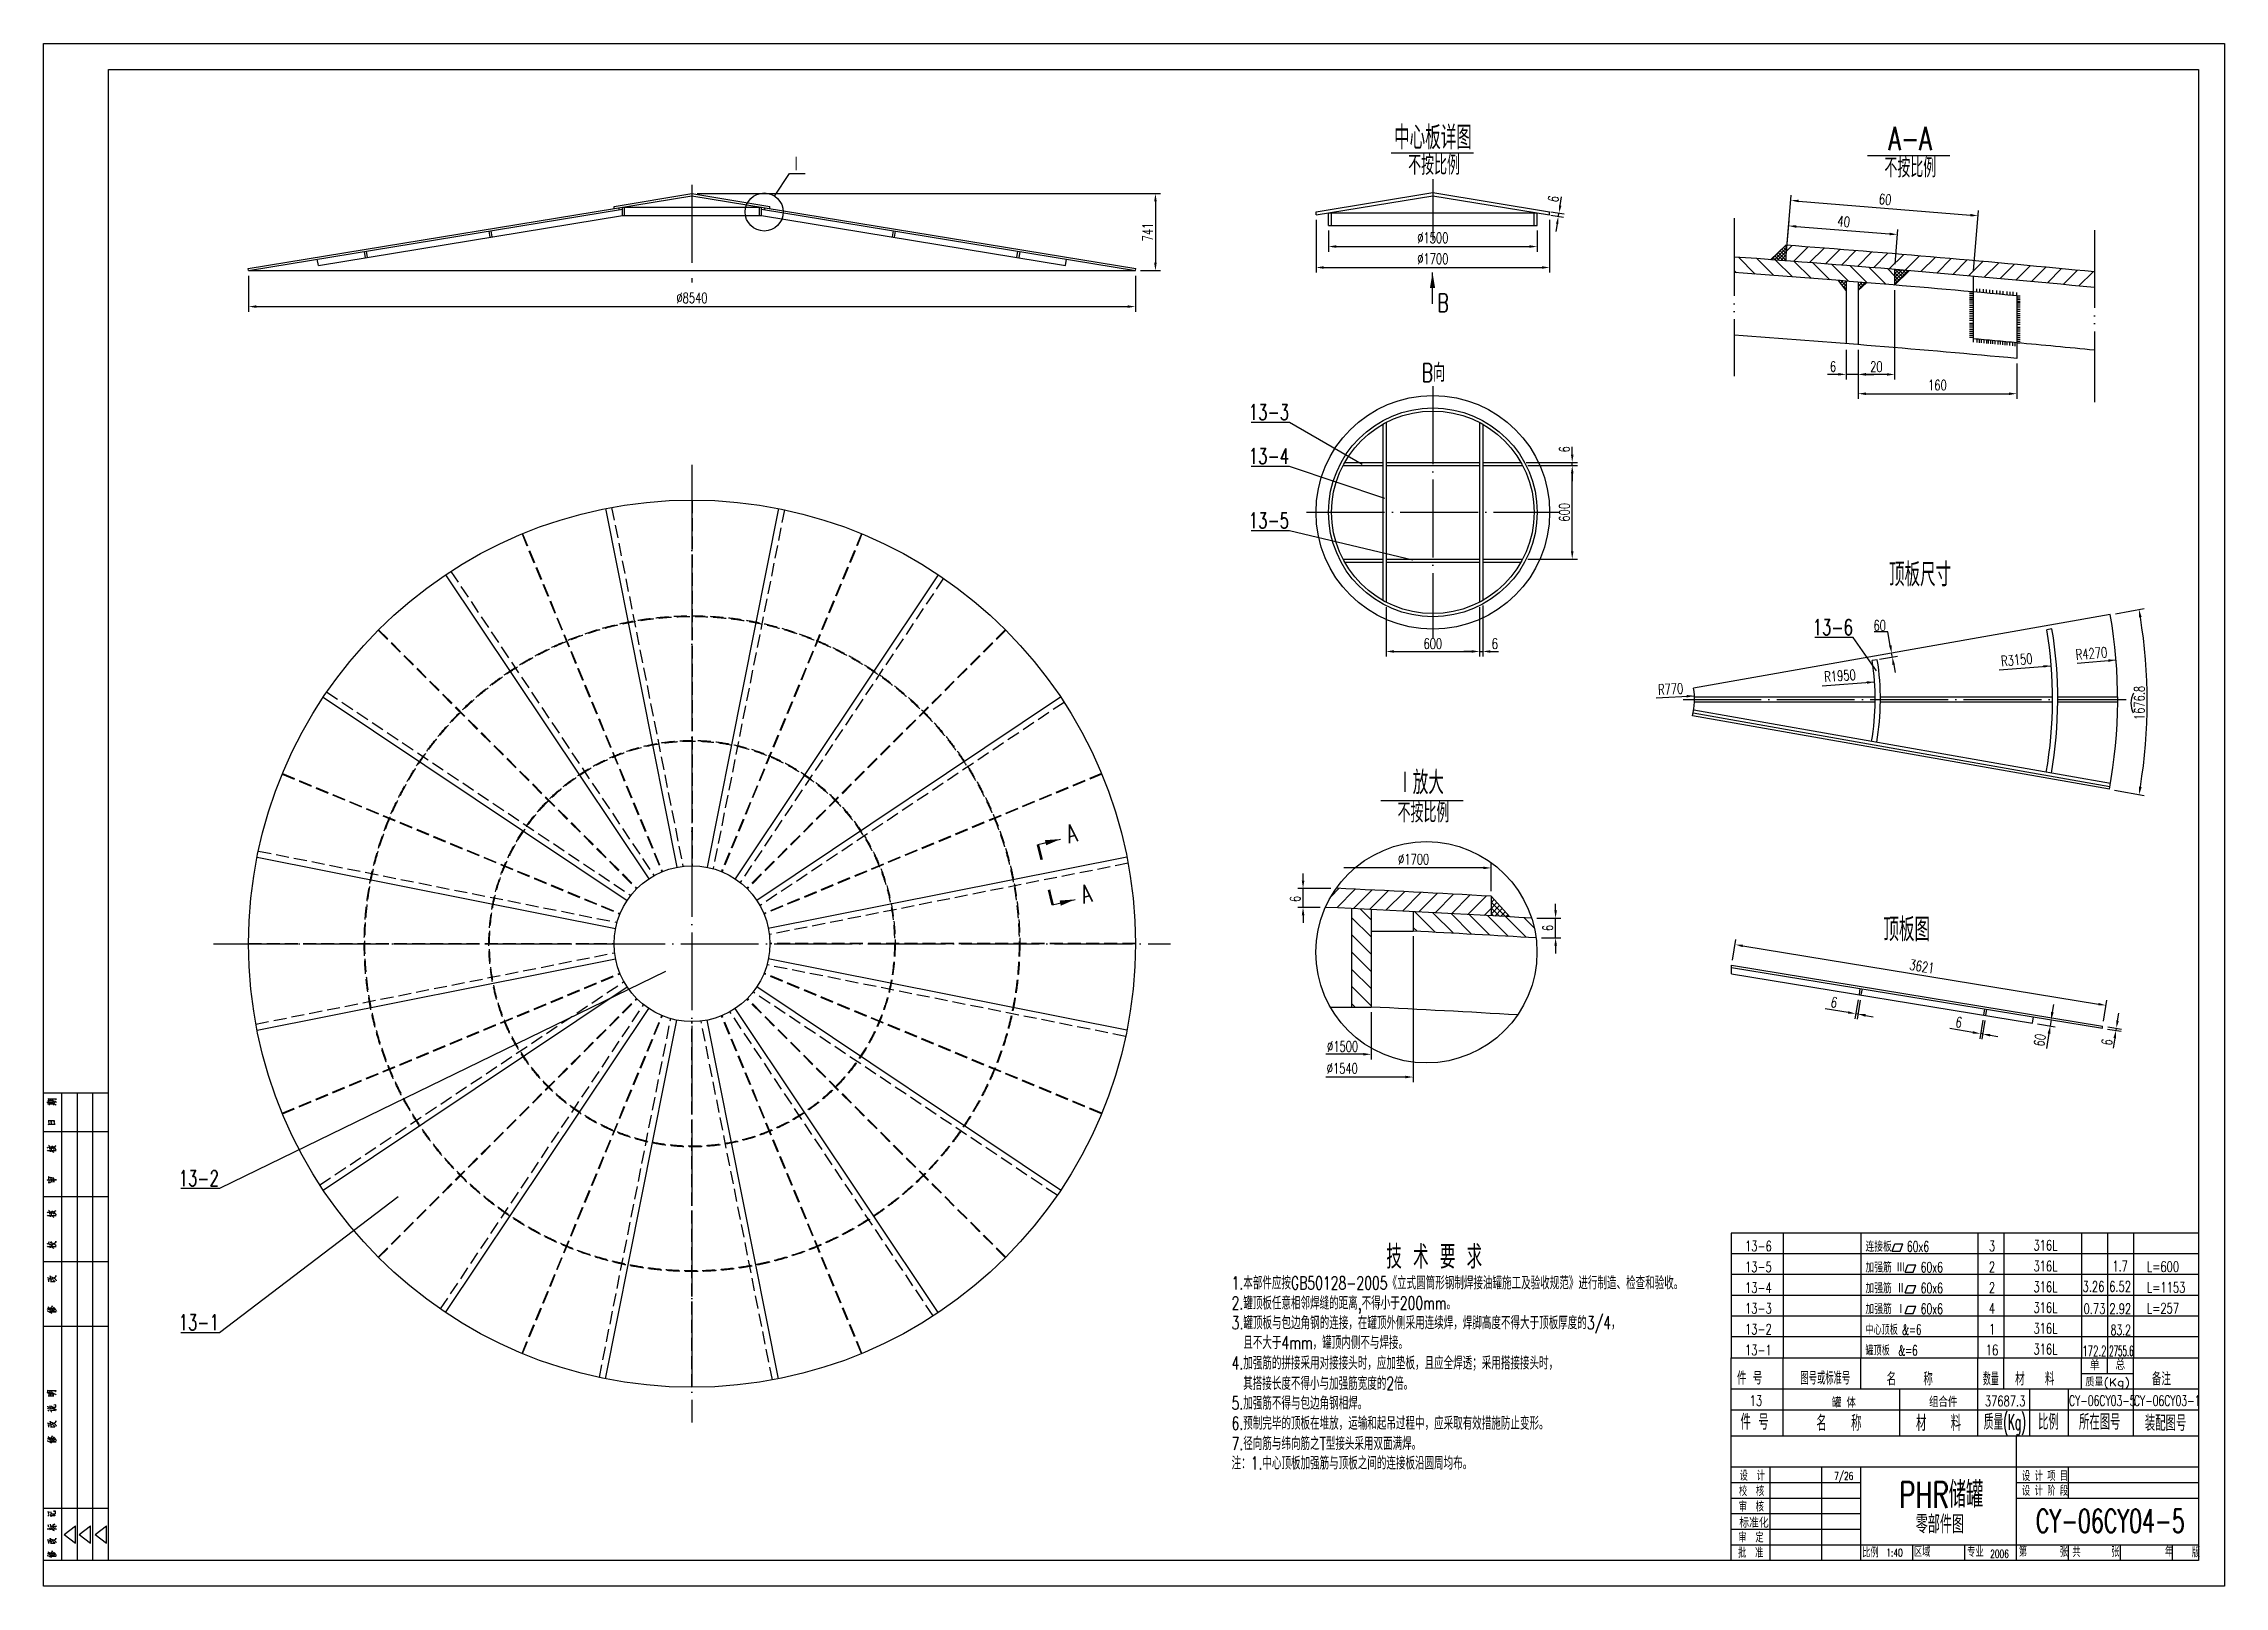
# Model space of a CAD drawing. Extents: x -7275 to 35952, y -7123 to 31390.
# Drawn here: x 14952 to 35952, y 8403 to 23253 of the extents above; entities that cross this region are included whole.
import ezdxf
from ezdxf.enums import TextEntityAlignment as Align

# ---------------------------------------------------------------- set-up
doc = ezdxf.new("R2010")
doc.units = 0
doc.header["$LTSCALE"] = 25
doc.header["$MEASUREMENT"] = 0
for name, pattern in [('DASHDOT-M', [36, 30, -3, 0, -3]), ('DIVIDE-M', [39, 30, -3, 0, -3, 0, -3]), ('HIDDEN-M', [7, 5, -2])]:
    doc.linetypes.add(name, pattern=pattern)
doc.layers.get('0').update_dxf_attribs({"linetype": 'CONTINUOUS'})
for name, color, linetype in [('CDR_DWG1', 4, 'CONTINUOUS'), ('CDR_DWG2', 2, 'CONTINUOUS'), ('CDR_DWG3', 1, 'DASHDOT-M'), ('CDR_DWG4', 3, 'DIVIDE-M'), ('CDR_DWG5', 6, 'HIDDEN-M'), ('CDR_TEXT', 7, 'CONTINUOUS')]:
    doc.layers.add(name, color=color, linetype=linetype)
doc.styles.add('HZ', font='ROMANS.shx', dxfattribs={"width": 0.7, "height": 100, "bigfont": 'HZ.shx'})
pattern_1 = [(135, (-12510.55, 17776.11), (-82.86408, -82.86408), [])]

msp = doc.modelspace()

# ---------------------------------------------------------------- texts
at = {"color": 7, "linetype": 'Continuous', "style": 'HZ', "width": 0.7}
for s, height, p in [('技 术 要 求', 225, (27882, 11461)), ('1.本部件应按GB50128-2005《立式圆筒形钢制焊接油罐施工及验收规范》进行制造、检查和验收。', 125, (26392, 11261)), ('2.罐顶板任意相邻焊缝的距离,不得小于200mm。', 125, (26392, 11067)), ('3.罐顶板与包边角钢的连接，在罐顶外侧采用连续焊，焊脚高度不得大于顶板厚度的3/4，', 125, (26393, 10877)), ('且不大于4mm，罐顶内侧不与焊接。', 125, (26505, 10686)), ('4.加强筋的拼接采用对接接头时，应加垫板，且应全焊透；采用搭接接头时，', 125, (26392, 10490)), ('其搭接长度不得小与加强筋宽度的2倍。', 125, (26504, 10293)), ('5.加强筋不得与包边角钢相焊。', 125, (26392, 10104)), ('6.预制完毕的顶板在堆放，运输和起吊过程中，应采取有效措施防止变形。', 125, (26392, 9910)), ('注：1.中心顶板加强筋与顶板之间的连接板沿圆周均布。', 125, (26392, 9527)), ('7.径向筋与纬向筋之T型接头采用双面满焊。', 125, (26392, 9715))]:
    msp.add_text(s, height=height, dxfattribs=at).set_placement(p)
at = {"linetype": 'Continuous', "style": 'HZ'}
for s, width, p in [('设  计', 0.7, (31284, 9421)), ('设 计 项 目', 0.7, (34003, 9418)), ('校  核', 0.7, (31278, 9273)), ('设 计 阶 段', 0.7, (34003, 9276)), ('审  核', 0.7, (31275, 9123)), ('标准化', 0.9, (31281, 8968)), ('审  定', 0.7, (31272, 8826)), ('批  准', 0.7, (31269, 8679)), ('比例', 0.7, (32464, 8682)), ('区域', 0.7, (32963, 8688)), ('专业', 0.7, (33475, 8687)), ('第', 0.7, (33973, 8690)), ('张', 0.7, (34366, 8688)), ('共', 0.7, (34488, 8685)), ('张', 0.7, (34862, 8688)), ('年', 0.7, (35380, 8691)), ('版', 0.7, (35639, 8684))]:
    msp.add_text(s, height=87.5, dxfattribs=dict(at, width=width)).set_placement(p)
at = {"char_height": 100, "attachment_point": 5, "style": 'HZ'}
for s, insert, rotation in [('6', (29491, 21758), 81), ('60', (32686, 21753), 355), ('\\A1;741', (25584, 21439), 90), ('40', (32287, 21540), 355), ('6', (29597, 19348), 90), ('600', (29597, 18741), 90), ('R4270', (34673, 17383), 5), ('R1950', (32251, 17168), 4), ('R3150', (33953, 17321), 5), ('R770', (30620, 17040), 3), ('1676.8', (35134, 16906), 90), ('6', (27005, 15020), 90), ('6', (29437, 14740), 90), ('3621', (33040, 14370), 351), ('6', (32194, 14024), 351), ('6', (33395, 13833), 351), ('\\A1;60', (34174, 13661), 80.6901), ('6', (34822, 13641), 81)]:
    msp.add_mtext(s, dxfattribs=dict(at, insert=insert, rotation=rotation))
for s, insert in [('%%c1500', (28330, 21383)), ('%%c1700', (28330, 21181)), ('%%c8540', (21196, 20805)), ('6', (32184, 20144)), ('20', (32601, 20143)), ('160', (33189, 19966)), ('\\A1;60', (32633, 17652)), ('600', (28330, 17477)), ('6', (28927, 17477)), ('%%c1700', (28145, 15402)), ('%%c1500', (27461, 13599)), ('%%c1540', (27458, 13388))]:
    msp.add_mtext(s, dxfattribs=dict(at, insert=insert))
at = {"layer": 'CDR_DWG1', "style": 'HZ', "width": 0.7}
for s, p in [('13-3', (26558, 19630)), ('13-4', (26558, 19207)), ('13-5', (26558, 18587)), ('13-6', (31988, 17560)), ('13-2', (16253, 12256)), ('13-1', (16253, 10868))]:
    msp.add_text(s, height=150, dxfattribs=at).set_placement(p)
at = {"layer": 'CDR_DWG2', "style": 'HZ', "width": 0.7}
for s, height, p in [('B', 175, (28373, 20670)), ('B向', 175, (28222, 19998)), ('PHR储罐', 250, (32818, 9160)), ('零部件图', 175, (32980, 8913))]:
    msp.add_text(s, height=height, dxfattribs=at).set_placement(p)
for p in [(24826, 15555), (24967, 14974)]:
    msp.add_text('A', height=175, rotation=13.6891, dxfattribs=at).set_placement(p)
at = {"layer": 'CDR_DWG2', "style": 'HZ'}
for s, height, width, p in [('7/26', 75, 0.7, (32287, 9428)), ('CY-06CY04-5', 225, 0.646465, (34854, 8920)), ('1:40', 75, 0.7, (32776, 8689)), ('2006', 75, 0.7, (33787, 8678))]:
    msp.add_text(s, height=height, dxfattribs=dict(at, width=width)).set_placement(p, align=Align.CENTER)
at = {"layer": 'CDR_DWG2', "attachment_point": 5, "style": 'HZ'}
for s, insert, char_height in [('中心板详图', (28331, 22348), 225), ('A-A', (32926, 22339), 225), ('Ⅰ', (22199, 22092), 150), ('不按比例', (28342, 22083), 187.5), ('不按比例', (32928, 22058), 187.5), ('顶板尺寸', (33022, 18141), 225), ('Ⅰ放大', (28212, 16139), 225), ('不按比例', (28240, 15849), 187.5), ('顶板图', (32893, 14725), 225)]:
    msp.add_mtext(s, dxfattribs=dict(at, insert=insert, char_height=char_height))
at = {"layer": 'CDR_TEXT', "style": 'HZ', "width": 0.7}
for s, p in [('13-6', (31465, 11628)), ('3', (33715, 11628)), ('13-5', (31465, 11428)), ('2', (33715, 11428)), ('13-4', (31465, 11228)), ('2', (33715, 11228)), ('13-3', (31465, 11028)), ('13-2', (31465, 10828)), ('4', (33715, 11028)), ('1', (33715, 10828)), ('13-1', (31465, 10628)), ('16', (33715, 10628))]:
    msp.add_text(s, height=100, dxfattribs=at).set_placement(p, align=Align.CENTER)
at = {"layer": 'CDR_TEXT', "style": 'HZ'}
for s, width, p in [('连接板   60x6', 0.65, (32496, 11624)), ('316L', 0.7, (34114, 11636)), ('加强筋 Ⅲ   60x6', 0.65, (32496, 11424)), ('316L', 0.7, (34114, 11436)), ('1.7', 0.7, (34873, 11435)), ('L=600', 0.7, (35207, 11430)), ('加强筋 Ⅱ   60x6', 0.65, (32496, 11224)), ('加强筋 Ⅰ   60x6', 0.65, (32496, 11024)), ('316L', 0.7, (34114, 11236)), ('316L', 0.7, (34114, 11036)), ('3.26', 0.7, (34587, 11239)), ('6.52', 0.7, (34843, 11239)), ('L=1153', 0.7, (35207, 11230)), ('L=257', 0.7, (35207, 11030)), ('中心顶板 &=6', 0.6, (32496, 10824)), ('316L', 0.7, (34114, 10836)), ('0.73', 0.7, (34596, 11025)), ('2.92', 0.7, (34845, 11025)), ('83.2', 0.65, (34857, 10821)), ('罐顶板  &=6', 0.6, (32496, 10624)), ('316L', 0.7, (34114, 10636)), ('172.2', 0.6, (34585, 10619)), ('2755.6', 0.5, (34843, 10619)), ('13', 0.7, (31382, 10141)), ('罐 体', 0.7, (32174, 10123)), ('组合件', 0.7, (33108, 10129)), ('37687.3', 0.7, (33646, 10136)), ('CY-06CY03-5', 0.65, (34456, 10140)), ('CY-06CY03-1', 0.65, (35081, 10140))]:
    msp.add_text(s, height=100, dxfattribs=dict(at, width=width)).set_placement(p)

# ---------------------------------------------------------------- blocks, each defined once
blk = doc.blocks.new('MLF')
blk.add_line((180, 8), (0, 8))
at = {"color": 4}
for p, q in [((0, 8), (0, 0)), ((20, 8), (20, 0)), ((50, 8), (50, 0)), ((95, 8), (95, 0)), ((105, 8), (105, 0)), ((135, 8), (135, 0)), ((145, 8), (145, 0)), ((155, 8), (155, 0))]:
    blk.add_line(p, q, dxfattribs=at)
blk = doc.blocks.new('MLR')
at = {"color": 4}
for p, q in [((0, 0), (0, 12)), ((0, 12), (180, 12)), ((20, 0), (20, 12)), ((50, 0), (50, 12)), ((95, 0), (95, 12)), ((105, 0), (105, 12)), ((135, 0), (135, 12)), ((145, 6), (145, 12)), ((155, 0), (155, 12))]:
    blk.add_line(p, q, dxfattribs=at)
blk.add_line((135, 6), (155, 6))
at = {"style": 'HZ'}
for s, p in [('单', (138.18, 7.18)), ('总', (148.03, 7.33))]:
    blk.add_text(s, height=4, dxfattribs=at).set_placement(p)
for s, width, p in [('件 号', 0.7, (2.27, 1.69)), ('图号或标准号', 0.492204, (26.68, 1.69)), ('名    称', 0.7, (59.95, 1.35)), ('数量', 0.471468, (97, 1.35)), ('材   料', 0.7, (109.4, 1.35)), ('备注', 0.7, (162.07, 1.35))]:
    blk.add_text(s, height=5, dxfattribs=dict(at, width=width)).set_placement(p)
at = {"style": 'HZ', "width": 1.22708}
blk.add_text('质量(Kg)', height=3, dxfattribs=at).set_placement((136.46, 1.01), (153.64, 1.01), align=Align.FIT)
blk = doc.blocks.new('SML')
at = {"color": 4, "linetype": 'Continuous'}
for p, q in [((0, 0), (0, 18)), ((20, 0), (20, 18)), ((65, 0), (65, 18)), ((95, 0), (95, 18)), ((115, 18), (115, 0)), ((130, 0), (130, 18)), ((155, 0), (155, 18)), ((0, 10), (180, 10))]:
    blk.add_line(p, q, dxfattribs=at)
at = {"color": 7, "linetype": 'Continuous'}
blk.add_line((0, 18), (180, 18), dxfattribs=at)
at = {"color": 7, "linetype": 'Continuous', "style": 'HZ'}
for s, width, p in [('件 号', 0.7, (3.62, 2.26)), ('名   称', 0.7, (32.84, 1.84)), ('材   料', 0.7, (71.25, 1.84)), ('质量(Kg)', 0.5, (97.34, 2.26)), ('比例', 0.7, (118.23, 2.26)), ('所在图号', 0.7, (134, 2.26)), ('装配图号', 0.7, (159.38, 1.84))]:
    blk.add_text(s, height=6, dxfattribs=dict(at, width=width)).set_placement(p)
blk = doc.blocks.new('TUQA')
at = {"color": 4, "linetype": 'Continuous'}
for p, q in [((-25, 180), (0, 180)), ((-18, 0), (-18, 180)), ((0, 165), (-24.85, 165)), ((0, 140), (-24.85, 140)), ((0, 115), (-24.85, 115)), ((0, 90), (-24.85, 90)), ((0, 20), (-24.85, 20)), ((0, 0), (-25, 0))]:
    blk.add_line(p, q, dxfattribs=at)
at = {"color": 7, "linetype": 'Continuous'}
for p, q in [((-12, 0), (-12, 180)), ((-6, 0), (-6, 180))]:
    blk.add_line(p, q, dxfattribs=at)
at = {"color": 1, "linetype": 'Continuous'}
for p, q in [((-17.08, 10), (-12.71, 13.35)), ((-17.08, 10), (-12.71, 6.65)), ((-12.71, 6.65), (-12.71, 13.35)), ((-11.26, 10), (-6.89, 13.35)), ((-11.26, 10), (-6.89, 6.65)), ((-6.89, 6.65), (-6.89, 13.35)), ((-5.11, 10), (-0.75, 13.35)), ((-5.11, 10), (-0.75, 6.65)), ((-0.75, 6.65), (-0.75, 13.35))]:
    blk.add_line(p, q, dxfattribs=at)
at = {"color": 7, "linetype": 'Continuous'}
for points in [[(-23.7, 176.39), (-23.53, 176.44), (-23.53, 176.44), (-21.25, 176.36)], [(-23.3, 176.96), (-22.98, 177.03), (-22.98, 177.03), (-22.33, 177.03), (-22.33, 177.03), (-21.63, 177.01), (-21.63, 177.01), (-21.2, 176.96), (-21.2, 176.96), (-20.73, 176.83), (-20.73, 176.83), (-20.44, 176.69), (-20.44, 176.69), (-20, 176.41)], [(-22.95, 177.03), (-23.09, 177.78), (-23.09, 177.78), (-23.18, 177.7), (-23.18, 177.7), (-22.27, 177.7), (-22.27, 177.7), (-22.22, 177.7), (-22.22, 177.7), (-20.9, 177.73), (-20.9, 177.73), (-20.41, 177.7), (-20.41, 177.7), (-20.12, 177.68), (-20.12, 177.68), (-20.03, 177.65), (-20.03, 177.65), (-20.41, 177.28), (-20.41, 177.28), (-20.15, 177.63)], [(-22.74, 175.3), (-22.92, 176.76)], [(-22.22, 177.06), (-22.3, 177.48)], [(-21.46, 177.01), (-21.46, 177.06), (-21.46, 177.06), (-21.55, 177.45)], [(-21.08, 175.22), (-21.31, 176.76), (-21.31, 176.76), (-21.34, 176.69), (-21.34, 176.69), (-21.25, 176.59)], [(-20.99, 176.19), (-20.64, 176.46), (-20.64, 176.46), (-20.5, 176.46), (-20.5, 176.46), (-20.76, 176.36)], [(-23.53, 175.69), (-23.35, 175.74), (-23.35, 175.74), (-21.17, 175.74)], [(-23.27, 167.87), (-22.98, 167.92), (-22.98, 167.92), (-22.33, 167.94), (-22.33, 167.94), (-21.66, 167.97), (-21.66, 167.97), (-21.57, 167.97), (-21.57, 167.97), (-21.11, 167.97), (-21.11, 167.97), (-20.5, 167.97), (-20.5, 167.97), (-20.7, 167.97), (-20.7, 167.97), (-20.88, 168.93), (-20.88, 168.93), (-20.67, 169.13), (-20.67, 169.13), (-20.93, 169.18), (-20.93, 169.18), (-21.28, 169.18), (-21.28, 169.18), (-21.95, 169.21), (-21.95, 169.21), (-22.65, 169.23), (-22.65, 169.23), (-23.24, 169.23), (-23.24, 169.23), (-23.15, 169.26), (-23.15, 169.26), (-22.95, 167.94)], [(-22.25, 175.77), (-22.33, 176.21)], [(-21.9, 167.97), (-22.07, 168.93), (-22.07, 168.93), (-22.1, 168.83), (-22.1, 168.83), (-21.98, 168.61)], [(-21.75, 175.79), (-21.84, 176.19)], [(-20.9, 175.79), (-20.76, 175.77), (-20.76, 175.77), (-20.47, 175.57), (-20.47, 175.57), (-20.26, 175.4), (-20.26, 175.4), (-20.12, 175.22)], [(-22.65, 158.41), (-22.89, 159.8), (-22.89, 159.8), (-22.92, 159.7), (-22.92, 159.7), (-22.83, 159.5)], [(-20.99, 159.03), (-20.5, 159.53), (-20.5, 159.53), (-20.26, 159.63), (-20.26, 159.63), (-20.55, 159.48)], [(-23.65, 157.77), (-23.5, 157.87), (-23.5, 157.87), (-23.53, 157.84), (-23.53, 157.84), (-20.09, 157.84), (-20.09, 157.84), (-20.35, 157.82), (-20.35, 157.82), (-20.64, 157.84)], [(-23.59, 158.83), (-23.3, 159.01), (-23.3, 159.01), (-23.18, 159.03), (-23.18, 159.03), (-23.09, 159.01)], [(-22.68, 158.91), (-22.51, 158.88), (-22.51, 158.88), (-21.81, 158.46), (-21.81, 158.46), (-21.78, 158.41), (-21.78, 158.41), (-21.98, 159.18)], [(-22.62, 158.21), (-22.45, 157.25)], [(-22.42, 157.87), (-21.95, 157.64), (-21.95, 157.64), (-21.6, 157.47), (-21.6, 157.47), (-21.34, 157.32), (-21.34, 157.32), (-21.08, 157.12)], [(-22.36, 159.33), (-22.22, 159.3), (-22.22, 159.3), (-21.78, 159.01), (-21.78, 159.01), (-21.75, 158.98), (-21.75, 158.98), (-21.46, 158.76), (-21.46, 158.76), (-21.17, 158.51), (-21.17, 158.51), (-20.9, 158.24)], [(-22.22, 157.87), (-21.87, 158.19)], [(-21.78, 159.5), (-21.57, 159.43), (-21.57, 159.43), (-21.11, 159.13), (-21.11, 159.13), (-20.82, 158.83), (-20.82, 158.83), (-20.5, 158.51), (-20.5, 158.51), (-20.26, 158.24), (-20.26, 158.24), (-20.09, 158.02)], [(-23.68, 146.41), (-23.38, 146.56), (-23.38, 146.56), (-23.18, 146.61)], [(-23.18, 145.52), (-22.92, 145.52), (-22.92, 145.52), (-22.71, 145.47), (-22.71, 145.47), (-22.51, 145.42), (-22.51, 145.42), (-22.36, 145.37)], [(-22.86, 145.52), (-23.03, 147.75), (-23.03, 147.75), (-23.12, 147.7), (-23.12, 147.7), (-22.65, 147.4)], [(-22.77, 146.51), (-22.71, 146.56), (-22.71, 146.56), (-20.06, 146.54), (-20.06, 146.54), (-20.32, 146.49), (-20.32, 146.49), (-20.64, 146.54)], [(-21.2, 147.11), (-21.05, 147.21), (-21.05, 147.21), (-22.45, 147.36), (-22.45, 147.36), (-22.33, 147.4), (-22.33, 147.4), (-22.13, 145.84)], [(-22.39, 145.74), (-22.13, 145.79), (-22.13, 145.79), (-20.85, 145.89), (-20.85, 145.89), (-21.08, 145.87), (-21.08, 145.87), (-21.2, 147.11), (-21.2, 147.11), (-21.23, 146.96), (-21.23, 146.96), (-21.17, 146.69)], [(-21.66, 146.09), (-21.78, 146.98)], [(-22.65, 133.41), (-22.89, 134.8), (-22.89, 134.8), (-22.92, 134.7), (-22.92, 134.7), (-22.83, 134.5)], [(-21.78, 134.5), (-21.57, 134.43), (-21.57, 134.43), (-21.11, 134.13), (-21.11, 134.13), (-20.82, 133.83), (-20.82, 133.83), (-20.5, 133.51), (-20.5, 133.51), (-20.26, 133.24), (-20.26, 133.24), (-20.09, 133.02)], [(-20.99, 134.03), (-20.5, 134.53), (-20.5, 134.53), (-20.26, 134.63), (-20.26, 134.63), (-20.55, 134.48)], [(-23.65, 132.77), (-23.5, 132.87), (-23.5, 132.87), (-23.53, 132.84), (-23.53, 132.84), (-20.09, 132.84), (-20.09, 132.84), (-20.35, 132.82), (-20.35, 132.82), (-20.64, 132.84)], [(-23.59, 133.83), (-23.3, 134.01), (-23.3, 134.01), (-23.18, 134.03), (-23.18, 134.03), (-23.09, 134.01)], [(-22.68, 133.91), (-22.51, 133.88), (-22.51, 133.88), (-21.81, 133.46), (-21.81, 133.46), (-21.78, 133.41), (-21.78, 133.41), (-21.98, 134.18)], [(-22.62, 133.21), (-22.45, 132.25)], [(-22.42, 132.87), (-21.95, 132.64), (-21.95, 132.64), (-21.6, 132.47), (-21.6, 132.47), (-21.34, 132.32), (-21.34, 132.32), (-21.08, 132.12)], [(-22.36, 134.33), (-22.22, 134.3), (-22.22, 134.3), (-21.78, 134.01), (-21.78, 134.01), (-21.75, 133.98), (-21.75, 133.98), (-21.46, 133.76), (-21.46, 133.76), (-21.17, 133.51), (-21.17, 133.51), (-20.9, 133.24)], [(-22.22, 132.87), (-21.87, 133.19)], [(-23.65, 121.81), (-23.38, 121.96), (-23.38, 121.96), (-23.21, 122.01), (-23.21, 122.01), (-23.03, 122.01)], [(-23.65, 120.79), (-23.47, 120.92), (-23.47, 120.92), (-23.53, 120.87), (-23.53, 120.87), (-20.09, 120.87), (-20.09, 120.87), (-20.29, 120.82), (-20.29, 120.82), (-20.58, 120.87)], [(-22.71, 121.44), (-22.92, 122.7), (-22.92, 122.7), (-22.95, 122.6), (-22.95, 122.6), (-22.89, 122.48)], [(-22.68, 121.21), (-22.48, 120.27)], [(-22.51, 122.23), (-22.19, 122.53), (-22.19, 122.53), (-22.04, 122.6), (-22.04, 122.6), (-21.87, 122.7)], [(-22.51, 121.76), (-22.27, 121.74), (-22.27, 121.74), (-21.87, 121.49), (-21.87, 121.49), (-21.57, 121.31), (-21.57, 121.31), (-21.46, 121.21)], [(-22.48, 120.87), (-22.07, 120.72), (-22.07, 120.72), (-21.72, 120.55), (-21.72, 120.55), (-21.4, 120.37), (-21.4, 120.37), (-21.11, 120.17)], [(-22.33, 120.89), (-21.95, 121.24)], [(-22.07, 122.21), (-21.84, 122.23), (-21.84, 122.23), (-21.43, 122.08), (-21.43, 122.08), (-21.11, 121.93), (-21.11, 121.93), (-20.85, 121.76), (-20.85, 121.76), (-20.64, 121.61), (-20.64, 121.61), (-20.44, 121.46), (-20.44, 121.46), (-20.26, 121.29), (-20.26, 121.29), (-20.09, 121.07)], [(-21.66, 121.54), (-21.6, 121.61), (-21.6, 121.61), (-20.26, 122.48), (-20.26, 122.48), (-20.23, 122.95), (-20.23, 122.95), (-20.32, 122.5), (-20.32, 122.5), (-20.44, 122.38)], [(-22.25, 108.49), (-22.42, 109.6), (-22.42, 109.6), (-22.45, 109.48), (-22.45, 109.48), (-22.39, 109.28)], [(-21.87, 108.36), (-21.84, 108.44), (-21.84, 108.44), (-20.26, 109.21), (-20.26, 109.21), (-20.23, 109.68), (-20.23, 109.68), (-20.32, 109.23), (-20.32, 109.23), (-20.5, 109.11)], [(-23.62, 108.88), (-23.27, 108.83), (-23.27, 108.83), (-22.8, 108.68), (-22.8, 108.68), (-22.3, 108.49), (-22.3, 108.49), (-21.98, 108.34), (-21.98, 108.34), (-21.75, 108.24), (-21.75, 108.24), (-21.55, 108.14)], [(-22.95, 107.25), (-23.09, 108.24), (-23.09, 108.24), (-23.18, 108.14), (-23.18, 108.14), (-22.16, 108.02), (-22.16, 108.02), (-22.16, 108.14), (-22.16, 108.14), (-22.04, 107.4), (-22.04, 107.4), (-22.3, 107.35), (-22.3, 107.35), (-21.98, 107.4), (-21.98, 107.4), (-20.67, 107.37)], [(-22.3, 109.11), (-22.13, 109.11), (-22.13, 109.11), (-21.66, 109.01), (-21.66, 109.01), (-21.4, 108.91), (-21.4, 108.91), (-21.17, 108.81), (-21.17, 108.81), (-20.96, 108.68), (-20.96, 108.68), (-20.76, 108.54), (-20.76, 108.54), (-20.55, 108.36), (-20.55, 108.36), (-20.41, 108.16), (-20.41, 108.16), (-20.26, 107.97), (-20.26, 107.97), (-20.2, 107.82), (-20.2, 107.82), (-20.15, 107.67)], [(-20.55, 107.3), (-21.34, 108.07)], [(-23.68, 96.04), (-23.5, 96.02), (-23.5, 96.02), (-23.03, 95.79), (-23.03, 95.79), (-22.98, 95.79), (-22.98, 95.79), (-22.62, 95.59), (-22.62, 95.59), (-22.33, 95.42), (-22.33, 95.42), (-22.1, 95.25), (-22.1, 95.25), (-21.9, 95.1)], [(-23.62, 96.93), (-23.18, 96.76), (-23.18, 96.76), (-22.83, 96.61), (-22.83, 96.61), (-22.57, 96.44), (-22.57, 96.44), (-22.51, 96.41), (-22.51, 96.41), (-22.3, 96.29)], [(-23.06, 96.71), (-23.03, 96.81), (-23.03, 96.81), (-23.15, 97.55), (-23.15, 97.55), (-23.21, 97.5), (-23.21, 97.5), (-22.8, 97.26), (-22.8, 97.26), (-22.45, 97.03), (-22.45, 97.03), (-22.22, 96.83), (-22.22, 96.83), (-22.01, 96.61), (-22.01, 96.61), (-21.81, 96.39), (-21.81, 96.39), (-21.69, 96.24)], [(-22.77, 96.61), (-22.74, 96.71), (-22.74, 96.71), (-21.69, 97.68), (-21.69, 97.68), (-21.72, 98), (-21.72, 98), (-21.72, 97.68), (-21.72, 97.68), (-21.84, 97.55)], [(-22.68, 95.69), (-20.12, 95.69), (-20.12, 95.69), (-20.35, 95.64), (-20.35, 95.64), (-20.79, 95.69)], [(-22.6, 96.07), (-20.9, 96.07), (-20.9, 96.07), (-21.11, 96.04), (-21.11, 96.04), (-21.25, 96.07)], [(-21.98, 97.03), (-21.9, 97.01), (-21.9, 97.01), (-21.87, 96.98), (-21.87, 96.98), (-21.63, 96.74), (-21.63, 96.74), (-21.43, 96.54), (-21.43, 96.54), (-21.28, 96.36)], [(-21.63, 97.23), (-21.52, 97.18), (-21.52, 97.18), (-21.46, 97.16), (-21.46, 97.16), (-21.17, 96.88), (-21.17, 96.88), (-21.14, 96.83), (-21.14, 96.83), (-20.99, 96.69), (-20.99, 96.69), (-20.85, 96.49), (-20.85, 96.49), (-20.7, 96.29)], [(-21.28, 97.45), (-21.08, 97.38), (-21.08, 97.38), (-20.79, 97.11), (-20.79, 97.11), (-20.55, 96.86), (-20.55, 96.86), (-20.41, 96.61), (-20.41, 96.61), (-20.23, 96.36), (-20.23, 96.36), (-20.12, 96.14), (-20.12, 96.14), (-20.06, 95.97)], [(-23.65, 59.28), (-23.47, 59.3), (-23.47, 59.3), (-22.57, 58.98)], [(-23.59, 64.51), (-23.27, 64.59), (-23.27, 64.59), (-22.6, 64.59), (-22.6, 64.59), (-22.04, 64.56), (-22.04, 64.56), (-21.6, 64.49), (-21.6, 64.49), (-21.2, 64.36), (-21.2, 64.36), (-20.76, 64.16), (-20.76, 64.16), (-20.44, 63.97), (-20.44, 63.97), (-20.2, 63.74), (-20.2, 63.74), (-20.15, 63.67)], [(-23.27, 64.61), (-23.3, 64.63), (-23.3, 64.63), (-23.38, 65.55), (-23.38, 65.55), (-23.5, 65.4), (-23.5, 65.4), (-23.3, 65.4), (-23.3, 65.4), (-21.14, 65.38), (-21.14, 65.38), (-20.73, 65.38), (-20.73, 65.38), (-20.44, 65.38), (-20.44, 65.38), (-20.12, 65.33), (-20.12, 65.33), (-20.64, 64.91)], [(-23.27, 63.3), (-22.95, 63.37), (-22.95, 63.37), (-21.02, 63.4), (-21.02, 63.4), (-21.25, 63.35), (-21.25, 63.35), (-21.28, 63.4), (-21.28, 63.4), (-21.37, 63.82), (-21.37, 63.82), (-21.11, 63.97), (-21.11, 63.97), (-21.23, 63.99), (-21.23, 63.99), (-22.19, 64.02), (-22.19, 64.02), (-23.15, 64.02), (-23.15, 64.02), (-23.03, 64.06), (-23.03, 64.06), (-23, 63.97), (-23, 63.97), (-22.95, 63.4)], [(-22.68, 58.34), (-22.51, 58.39), (-22.51, 58.39), (-21.57, 58.41), (-21.57, 58.41), (-21.75, 58.36), (-21.75, 58.36), (-21.87, 59.33), (-21.87, 59.33), (-21.87, 59.26), (-21.87, 59.26), (-22.68, 59.33), (-22.68, 59.33), (-22.65, 59.38), (-22.65, 59.38), (-22.51, 58.41)], [(-22.42, 64.61), (-22.42, 64.66), (-22.42, 64.66), (-22.54, 65.21), (-22.54, 65.21), (-22.57, 65.13), (-22.57, 65.13), (-22.54, 65.06)], [(-22.16, 63.42), (-22.25, 63.79), (-22.25, 63.79), (-22.25, 63.77)], [(-21.69, 64.56), (-21.72, 64.61), (-21.72, 64.61), (-21.81, 65.18), (-21.81, 65.18), (-21.84, 65.08), (-21.84, 65.08), (-21.75, 64.98)], [(-21.72, 58.98), (-21.52, 59.01), (-21.52, 59.01), (-20.64, 58.98), (-20.64, 58.98), (-20.41, 59.01), (-20.41, 59.01), (-20.29, 59.08), (-20.29, 59.08), (-20.26, 59.18), (-20.26, 59.18), (-20.26, 59.85), (-20.26, 59.85), (-21.08, 59.8)], [(-23.62, 52.93), (-23.27, 52.88), (-23.27, 52.88), (-22.8, 52.73), (-22.8, 52.73), (-22.3, 52.54), (-22.3, 52.54), (-21.98, 52.39), (-21.98, 52.39), (-21.75, 52.29), (-21.75, 52.29), (-21.55, 52.19)], [(-23.44, 58.36), (-23.38, 58.41), (-23.38, 58.41), (-23.03, 58.66), (-23.03, 58.66), (-22.8, 58.68)], [(-23.24, 57.45), (-22.95, 57.77), (-22.95, 57.77), (-22.8, 57.84), (-22.8, 57.84), (-22.98, 57.74)], [(-22.95, 51.3), (-23.09, 52.29), (-23.09, 52.29), (-23.18, 52.19), (-23.18, 52.19), (-22.16, 52.07), (-22.16, 52.07), (-22.16, 52.19), (-22.16, 52.19), (-22.04, 51.45), (-22.04, 51.45), (-22.3, 51.4), (-22.3, 51.4), (-21.98, 51.45), (-21.98, 51.45), (-20.67, 51.42)], [(-22.25, 52.54), (-22.42, 53.65), (-22.42, 53.65), (-22.45, 53.53), (-22.45, 53.53), (-22.39, 53.33)], [(-22.3, 53.16), (-22.13, 53.16), (-22.13, 53.16), (-21.66, 53.06), (-21.66, 53.06), (-21.4, 52.96), (-21.4, 52.96), (-21.17, 52.86), (-21.17, 52.86), (-20.96, 52.73), (-20.96, 52.73), (-20.76, 52.59), (-20.76, 52.59), (-20.55, 52.41), (-20.55, 52.41), (-20.41, 52.21), (-20.41, 52.21), (-20.26, 52.02), (-20.26, 52.02), (-20.2, 51.87), (-20.2, 51.87), (-20.15, 51.72)], [(-22.04, 57.1), (-22.01, 57.2), (-22.01, 57.2), (-22.16, 57.87), (-22.16, 57.87), (-22.22, 57.77), (-22.22, 57.77), (-20.47, 57.74), (-20.47, 57.74), (-20.47, 57.72), (-20.47, 57.72), (-21.28, 58.29)], [(-21.87, 52.41), (-21.84, 52.49), (-21.84, 52.49), (-20.26, 53.26), (-20.26, 53.26), (-20.23, 53.73), (-20.23, 53.73), (-20.32, 53.28), (-20.32, 53.28), (-20.5, 53.16)], [(-21.69, 58.66), (-21.43, 58.64), (-21.43, 58.64), (-21.08, 58.56), (-21.08, 58.56), (-20.7, 58.39), (-20.7, 58.39), (-20.5, 58.24), (-20.5, 58.24), (-20.23, 58.02), (-20.23, 58.02), (-20.06, 57.82)], [(-20.55, 51.35), (-21.34, 52.12)], [(-23.68, 46.04), (-23.5, 46.02), (-23.5, 46.02), (-23.03, 45.79), (-23.03, 45.79), (-22.98, 45.79), (-22.98, 45.79), (-22.62, 45.59), (-22.62, 45.59), (-22.33, 45.42), (-22.33, 45.42), (-22.1, 45.25), (-22.1, 45.25), (-21.9, 45.1)], [(-23.62, 46.93), (-23.18, 46.76), (-23.18, 46.76), (-22.83, 46.61), (-22.83, 46.61), (-22.57, 46.44), (-22.57, 46.44), (-22.51, 46.41), (-22.51, 46.41), (-22.3, 46.29)], [(-23.06, 46.71), (-23.03, 46.81), (-23.03, 46.81), (-23.15, 47.55), (-23.15, 47.55), (-23.21, 47.5), (-23.21, 47.5), (-22.8, 47.26), (-22.8, 47.26), (-22.45, 47.03), (-22.45, 47.03), (-22.22, 46.83), (-22.22, 46.83), (-22.01, 46.61), (-22.01, 46.61), (-21.81, 46.39), (-21.81, 46.39), (-21.69, 46.24)], [(-22.77, 46.61), (-22.74, 46.71), (-22.74, 46.71), (-21.69, 47.68), (-21.69, 47.68), (-21.72, 48), (-21.72, 48), (-21.72, 47.68), (-21.72, 47.68), (-21.84, 47.55)], [(-22.68, 45.69), (-20.12, 45.69), (-20.12, 45.69), (-20.35, 45.64), (-20.35, 45.64), (-20.79, 45.69)], [(-22.6, 46.07), (-20.9, 46.07), (-20.9, 46.07), (-21.11, 46.04), (-21.11, 46.04), (-21.25, 46.07)], [(-21.98, 47.03), (-21.9, 47.01), (-21.9, 47.01), (-21.87, 46.98), (-21.87, 46.98), (-21.63, 46.74), (-21.63, 46.74), (-21.43, 46.54), (-21.43, 46.54), (-21.28, 46.36)], [(-21.63, 47.23), (-21.52, 47.18), (-21.52, 47.18), (-21.46, 47.16), (-21.46, 47.16), (-21.17, 46.88), (-21.17, 46.88), (-21.14, 46.83), (-21.14, 46.83), (-20.99, 46.69), (-20.99, 46.69), (-20.85, 46.49), (-20.85, 46.49), (-20.7, 46.29)], [(-21.28, 47.45), (-21.08, 47.38), (-21.08, 47.38), (-20.79, 47.11), (-20.79, 47.11), (-20.55, 46.86), (-20.55, 46.86), (-20.41, 46.61), (-20.41, 46.61), (-20.23, 46.36), (-20.23, 46.36), (-20.12, 46.14), (-20.12, 46.14), (-20.06, 45.97)], [(-23.38, 17.04), (-23.15, 17.29), (-23.15, 17.29), (-23.03, 17.36), (-23.03, 17.36), (-22.89, 17.36), (-22.89, 17.36), (-23.09, 17.34)], [(-23.03, 17.77), (-23.18, 18.76), (-23.18, 18.76), (-23.27, 18.7), (-23.27, 18.7), (-22.22, 18.57), (-22.22, 18.57), (-22.22, 18.7), (-22.22, 18.7), (-22.13, 17.86)], [(-22.45, 17.81), (-22.01, 17.86), (-22.01, 17.86), (-21.02, 17.86), (-21.02, 17.86), (-20.7, 17.88), (-20.7, 17.88), (-20.55, 17.92), (-20.55, 17.92), (-20.47, 17.99), (-20.47, 17.99), (-20.41, 18.09), (-20.41, 18.09), (-20.38, 18.27), (-20.38, 18.27), (-20.35, 18.46), (-20.35, 18.46), (-20.44, 19), (-20.44, 19), (-21.2, 18.96), (-21.2, 18.96), (-20.44, 18.96)], [(-22.13, 16.8), (-22.27, 17.36), (-22.27, 17.36), (-22.36, 17.27), (-22.36, 17.27), (-20.67, 17.23), (-20.67, 17.23), (-20.5, 17.14), (-20.5, 17.14), (-21.31, 17.66)], [(-23.65, 12.12), (-20.58, 12.09), (-20.58, 12.09), (-20.03, 12.05), (-20.03, 12.05), (-20.32, 12.03), (-20.32, 12.03), (-20.64, 12.07)], [(-23, 12.78), (-23.18, 13.65)], [(-22.39, 11.62), (-22.57, 12.55)], [(-22.25, 7.56), (-22.42, 8.53), (-22.42, 8.53), (-22.45, 8.42), (-22.45, 8.42), (-22.39, 8.25)], [(-22.36, 12.12), (-22.01, 12.01), (-22.01, 12.01), (-21.6, 11.83), (-21.6, 11.83), (-21.23, 11.64), (-21.23, 11.64), (-20.93, 11.47)], [(-22.13, 12.59), (-22.33, 13.99)], [(-22.13, 13.15), (-21.95, 13.22), (-21.95, 13.22), (-20.5, 13.22), (-20.5, 13.22), (-20.17, 13.19), (-20.17, 13.19), (-20.06, 13.17), (-20.06, 13.17), (-20.52, 12.76), (-20.52, 12.76), (-20.12, 13.17)], [(-22.07, 12.16), (-21.69, 12.48)], [(-21.87, 7.45), (-21.84, 7.52), (-21.84, 7.52), (-20.26, 8.19), (-20.26, 8.19), (-20.23, 8.6), (-20.23, 8.6), (-20.32, 8.21), (-20.32, 8.21), (-20.5, 8.1)], [(-21.66, 12.87), (-21.55, 12.85), (-21.55, 12.85), (-20.67, 12.4)], [(-21.55, 13.5), (-20.96, 13.88), (-20.96, 13.88), (-20.73, 13.95), (-20.73, 13.95), (-21.11, 13.8)], [(-23.68, 1.91), (-23.5, 1.88), (-23.5, 1.88), (-23.03, 1.69), (-23.03, 1.69), (-22.98, 1.69), (-22.98, 1.69), (-22.62, 1.52), (-22.62, 1.52), (-22.33, 1.37), (-22.33, 1.37), (-22.1, 1.22), (-22.1, 1.22), (-21.9, 1.09)], [(-23.62, 7.91), (-23.27, 7.86), (-23.27, 7.86), (-22.8, 7.73), (-22.8, 7.73), (-22.3, 7.56), (-22.3, 7.56), (-21.98, 7.43), (-21.98, 7.43), (-21.75, 7.35), (-21.75, 7.35), (-21.55, 7.26)], [(-23.62, 2.68), (-23.18, 2.53), (-23.18, 2.53), (-22.83, 2.4), (-22.83, 2.4), (-22.57, 2.25), (-22.57, 2.25), (-22.51, 2.23), (-22.51, 2.23), (-22.3, 2.12)], [(-23.06, 2.49), (-23.03, 2.58), (-23.03, 2.58), (-23.15, 3.22), (-23.15, 3.22), (-23.21, 3.18), (-23.21, 3.18), (-22.8, 2.96), (-22.8, 2.96), (-22.45, 2.77), (-22.45, 2.77), (-22.22, 2.6), (-22.22, 2.6), (-22.01, 2.4), (-22.01, 2.4), (-21.81, 2.21), (-21.81, 2.21), (-21.69, 2.08)], [(-22.95, 6.48), (-23.09, 7.35), (-23.09, 7.35), (-23.18, 7.26), (-23.18, 7.26), (-22.16, 7.15), (-22.16, 7.15), (-22.16, 7.26), (-22.16, 7.26), (-22.04, 6.61), (-22.04, 6.61), (-22.3, 6.57), (-22.3, 6.57), (-21.98, 6.61), (-21.98, 6.61), (-20.67, 6.59)], [(-22.77, 2.4), (-22.74, 2.49), (-22.74, 2.49), (-21.69, 3.33), (-21.69, 3.33), (-21.72, 3.61), (-21.72, 3.61), (-21.72, 3.33), (-21.72, 3.33), (-21.84, 3.22)], [(-22.68, 1.6), (-20.12, 1.6), (-20.12, 1.6), (-20.35, 1.56), (-20.35, 1.56), (-20.79, 1.6)], [(-22.6, 1.93), (-20.9, 1.93), (-20.9, 1.93), (-21.11, 1.91), (-21.11, 1.91), (-21.25, 1.93)], [(-22.3, 8.1), (-22.13, 8.1), (-22.13, 8.1), (-21.66, 8.01), (-21.66, 8.01), (-21.4, 7.93), (-21.4, 7.93), (-21.17, 7.84), (-21.17, 7.84), (-20.96, 7.73), (-20.96, 7.73), (-20.76, 7.6), (-20.76, 7.6), (-20.55, 7.45), (-20.55, 7.45), (-20.41, 7.28), (-20.41, 7.28), (-20.26, 7.11), (-20.26, 7.11), (-20.2, 6.98), (-20.2, 6.98), (-20.15, 6.85)], [(-21.98, 2.77), (-21.9, 2.75), (-21.9, 2.75), (-21.87, 2.73), (-21.87, 2.73), (-21.63, 2.51), (-21.63, 2.51), (-21.43, 2.34), (-21.43, 2.34), (-21.28, 2.19)], [(-21.63, 2.94), (-21.52, 2.9), (-21.52, 2.9), (-21.46, 2.88), (-21.46, 2.88), (-21.17, 2.64), (-21.17, 2.64), (-21.14, 2.6), (-21.14, 2.6), (-20.99, 2.47), (-20.99, 2.47), (-20.85, 2.29), (-20.85, 2.29), (-20.7, 2.12)], [(-20.55, 6.53), (-21.34, 7.19)], [(-21.28, 3.14), (-21.08, 3.07), (-21.08, 3.07), (-20.79, 2.83), (-20.79, 2.83), (-20.55, 2.62), (-20.55, 2.62), (-20.41, 2.4), (-20.41, 2.4), (-20.23, 2.19), (-20.23, 2.19), (-20.12, 1.99), (-20.12, 1.99), (-20.06, 1.84)]]:
    blk.add_lwpolyline(points, dxfattribs=at)

# ---------------------------------------------------------------- hatches: boundary and pattern name
h = msp.add_hatch()
h.set_pattern_fill('ANSI37', color=256, scale=187.5, style=0)
h.set_pattern_definition([(45, (-7471.047, 23645.17), (-16.572815, 16.572815), []), (135, (-7471.047, 23645.17), (-16.572815, -16.572815), [])])
h.paths.add_polyline_path([(31583, 21173, -0.000273), (31730, 21162), (31730, 21313)])
h.paths.add_polyline_path([(32310, 20967, 0.000137), (32237, 20973), (32310, 20875)])
h.paths.add_polyline_path([(32426, 20875), (32505, 20951, 0.000147), (32426, 20957)])
h.paths.add_polyline_path([(32777, 20929), (32777, 20929), (32917, 21067, 0.000261), (32777, 21079)])
h = msp.add_hatch()
h.set_pattern_fill('ANSI31', color=256, scale=937.5, style=0)
h.set_pattern_definition([(45, (-7471.05, 23645.17), (-82.86408, 82.86408), [])])
h.paths.add_polyline_path([(34701, 20905), (34701, 21056, 0.005522), (31730, 21313), (31730, 21162, -0.005528)])
h = msp.add_hatch()
h.set_pattern_fill('ANSI31', color=256, scale=937.5, angle=90, style=0)
h.set_pattern_definition([(135, (-7471.05, 23645.17), (-82.86408, -82.86408), [])])
h.paths.add_polyline_path([(32777, 20929), (32777, 21079, 0.002871), (31233, 21199), (31233, 21049, -0.002871)])
h = msp.add_hatch()
h.set_pattern_fill('ANSI31', color=256, scale=937.5, style=0)
h.set_pattern_definition([(45, (-12510.55, 17776.11), (-82.86408, 82.86408), [])])
h.paths.add_polyline_path([(28891, 14857), (28891, 15045, 0.002212), (27398, 15121, 0.049474), (27294, 14938, -0.002368)])
h = msp.add_hatch()
h.set_pattern_fill('ANSI31', color=256, scale=937.5, angle=90, style=0)
h.set_pattern_definition(pattern_1)
h.paths.add_polyline_path([(27735, 14918, 0.000278), (27547, 14927), (27547, 13979), (27735, 13979)])
h = msp.add_hatch()
h.set_pattern_fill('ANSI37', color=256, scale=312.5, style=0)
h.set_pattern_definition([(45, (-12510.554, 17776.11), (-27.62136, 27.62136), []), (135, (-12510.554, 17776.11), (-27.62136, -27.62136), [])])
h.paths.add_polyline_path([(29071, 14847), (28891, 15045), (28891, 14857, -0.000267)])
h = msp.add_hatch()
h.set_pattern_fill('ANSI31', color=256, scale=937.5, angle=90, style=0)
h.set_pattern_definition(pattern_1)
h.paths.add_polyline_path([(28141, 14897), (28141, 14710, -0.001758), (29325, 14645, 0.045879), (29282, 14835, 0.001693)])

# ---------------------------------------------------------------- linework, layer by layer
at = {"color": 4}
for p, q in [((15577, 23003), (35702, 23003)), ((15577, 8653), (15577, 23003)), ((35702, 23003), (35702, 8653)), ((35702, 8653), (15577, 8653))]:
    msp.add_line(p, q, dxfattribs=at)
for p, q in [((21246, 21809), (25709, 21809)), ((25659, 21734), (25659, 21143)), ((29465, 21634), (29594, 21613)), ((29557, 21695), (29570, 21779)), ((31734, 21212), (31782, 21793)), ((31852, 21737), (33506, 21601)), ((33537, 21064), (33584, 21645)), ((27205, 21555), (27205, 21048)), ((27325, 21453), (27325, 21249)), ((29335, 21453), (29335, 21249)), ((29455, 21555), (29455, 21048)), ((29467, 21603), (29589, 21583)), ((29527, 21517), (29515, 21443)), ((29540, 21591), (29544, 21621)), ((31734, 21212), (31760, 21548)), ((31831, 21492), (32729, 21421)), ((32781, 21129), (32807, 21465)), ((27400, 21299), (29260, 21299)), ((16926, 21018), (16926, 20671)), ((25466, 21018), (25466, 20671)), ((25516, 21068), (25709, 21068)), ((27280, 21098), (29380, 21098)), ((32777, 20879), (32777, 20018)), ((33499, 20863), (33532, 20863)), ((33499, 20846), (33532, 20846)), ((33499, 20827), (33532, 20827)), ((33499, 20810), (33532, 20810)), ((33499, 20794), (33532, 20794)), ((33568, 20860), (33568, 20893)), ((33598, 20858), (33598, 20891)), ((33633, 20854), (33633, 20888)), ((33662, 20852), (33662, 20885)), ((33694, 20849), (33694, 20882)), ((33724, 20846), (33724, 20879)), ((33761, 20843), (33761, 20876)), ((33793, 20840), (33793, 20873)), ((33823, 20837), (33823, 20870)), ((33859, 20834), (33859, 20867)), ((33888, 20831), (33888, 20864)), ((33917, 20829), (33917, 20862)), ((33953, 20825), (33953, 20858)), ((33953, 20825), (33986, 20825)), ((33953, 20807), (33986, 20807)), ((17001, 20721), (25391, 20721)), ((33499, 20777), (33532, 20777)), ((33499, 20758), (33532, 20758)), ((33499, 20758), (33532, 20758)), ((33499, 20735), (33532, 20735)), ((33499, 20716), (33532, 20716)), ((33499, 20694), (33532, 20694)), ((33499, 20675), (33532, 20675)), ((33499, 20654), (33532, 20654)), ((33499, 20632), (33532, 20632)), ((33499, 20610), (33532, 20610)), ((33499, 20590), (33532, 20590)), ((33953, 20789), (33986, 20789)), ((33953, 20772), (33986, 20772)), ((33953, 20756), (33986, 20756)), ((33953, 20738), (33986, 20738)), ((33953, 20720), (33986, 20720)), ((33953, 20720), (33986, 20720)), ((33953, 20697), (33986, 20697)), ((33953, 20678), (33986, 20678)), ((33953, 20656), (33986, 20656)), ((33953, 20637), (33986, 20637)), ((33953, 20616), (33986, 20616)), ((33953, 20594), (33986, 20594)), ((33499, 20562), (33532, 20562)), ((33499, 20546), (33532, 20546)), ((33499, 20526), (33532, 20526)), ((33499, 20505), (33532, 20505)), ((33499, 20485), (33532, 20485)), ((33499, 20466), (33532, 20466)), ((33499, 20446), (33532, 20446)), ((33499, 20428), (33532, 20428)), ((33532, 20412), (33532, 20378)), ((33568, 20408), (33568, 20375)), ((33590, 20406), (33590, 20373)), ((33610, 20405), (33610, 20371)), ((33637, 20402), (33637, 20369)), ((33661, 20400), (33661, 20367)), ((33677, 20399), (33677, 20365)), ((33701, 20396), (33701, 20363)), ((33720, 20395), (33720, 20362)), ((33743, 20393), (33743, 20359)), ((33772, 20390), (33772, 20357)), ((33794, 20388), (33794, 20355)), ((33815, 20386), (33815, 20353)), ((33838, 20384), (33838, 20351)), ((33858, 20382), (33858, 20349)), ((33884, 20380), (33884, 20346)), ((33912, 20377), (33912, 20344)), ((33935, 20375), (33935, 20342)), ((33935, 20375), (33935, 20342)), ((33953, 20572), (33986, 20572)), ((33953, 20552), (33986, 20552)), ((33953, 20524), (33986, 20524)), ((33953, 20508), (33986, 20508)), ((33953, 20488), (33986, 20488)), ((33953, 20466), (33986, 20466)), ((33953, 20446), (33986, 20446)), ((33953, 20428), (33986, 20428)), ((33953, 20408), (33986, 20408)), ((33953, 20390), (33986, 20390)), ((33953, 20373), (33953, 20340)), ((33953, 20373), (33986, 20373)), ((33953, 20373), (33953, 20340)), ((32310, 20306), (32310, 20019)), ((32426, 20306), (32426, 20018)), ((32426, 20306), (32426, 20019)), ((32426, 20306), (32426, 19833)), ((33953, 20172), (33953, 19833)), ((32235, 20069), (32130, 20069)), ((32426, 20069), (32310, 20069)), ((32501, 20069), (32576, 20069)), ((32702, 20068), (32501, 20068)), ((32501, 19883), (33878, 19883)), ((29672, 19296), (29672, 19372)), ((29229, 19221), (29722, 19221)), ((29245, 19191), (29722, 19191)), ((29245, 19191), (29722, 19191)), ((29672, 19191), (29672, 19221)), ((29672, 18366), (29672, 19116)), ((29672, 19116), (29672, 19041)), ((29245, 18291), (29722, 18291)), ((27880, 17827), (27880, 17352)), ((28780, 17827), (28780, 17352)), ((28780, 17827), (28780, 17352)), ((28810, 17843), (28810, 17352)), ((34903, 17765), (35180, 17814)), ((32712, 17591), (32579, 17591)), ((32735, 17459), (32712, 17591)), ((27955, 17402), (28705, 17402)), ((28705, 17402), (28630, 17402)), ((28780, 17402), (28810, 17402)), ((28885, 17402), (28963, 17402)), ((32632, 17326), (32804, 17357)), ((32755, 17348), (32748, 17385)), ((32768, 17274), (32781, 17200)), ((33783, 17224), (34285, 17264)), ((34535, 17289), (34910, 17320)), ((32079, 17072), (32584, 17108)), ((30482, 16954), (30849, 16975)), ((34894, 16066), (35180, 16015)), ((28891, 15095), (28891, 15368)), ((27348, 15121), (27030, 15121)), ((27080, 15196), (27080, 15263)), ((27080, 14938), (27080, 15121)), ((28816, 15318), (27473, 15318)), ((27244, 14938), (27030, 14938)), ((29512, 14910), (29512, 14972)), ((27080, 14863), (27080, 14788)), ((29332, 14835), (29562, 14835)), ((29512, 14645), (29512, 14835)), ((28141, 14660), (28141, 13255)), ((29375, 14645), (29562, 14645)), ((29512, 14570), (29512, 14495)), ((31215, 14430), (31248, 14630)), ((31314, 14568), (34739, 14007)), ((27735, 13929), (27735, 13474)), ((32329, 13926), (32108, 13962)), ((32426, 14049), (32395, 13864)), ((32423, 13911), (32403, 13914)), ((32445, 14046), (32415, 13861)), ((32497, 13898), (32571, 13886)), ((34297, 13930), (34309, 14004)), ((34788, 13844), (34821, 14044)), ((34923, 13847), (34936, 13921)), ((33530, 13735), (33309, 13771)), ((33626, 13853), (33596, 13673)), ((33624, 13720), (33604, 13723)), ((33645, 13849), (33616, 13670)), ((33698, 13707), (33772, 13695)), ((34154, 13817), (34324, 13789)), ((34263, 13723), (34239, 13579)), ((34284, 13856), (34275, 13797)), ((34826, 13767), (34957, 13746)), ((34830, 13787), (34961, 13765)), ((34896, 13680), (34880, 13584)), ((34911, 13773), (34908, 13754)), ((27660, 13524), (27301, 13524)), ((28066, 13305), (27301, 13305)), ((32752, 11628), (32778, 11699)), ((32752, 11628), (32831, 11628)), ((32778, 11699), (32857, 11699)), ((32831, 11628), (32857, 11699)), ((32877, 11428), (32903, 11499)), ((32877, 11428), (32956, 11428)), ((32903, 11499), (32981, 11499)), ((32956, 11428), (32981, 11499)), ((32877, 11228), (32903, 11299)), ((32877, 11228), (32956, 11228)), ((32903, 11299), (32981, 11299)), ((32956, 11228), (32981, 11299)), ((32877, 11028), (32903, 11099)), ((32877, 11028), (32956, 11028)), ((32903, 11099), (32981, 11099)), ((32956, 11028), (32981, 11099))]:
    msp.add_line(p, q)
at = {"color": 4, "linetype": 'Continuous'}
for p, q in [((31202, 9853), (35702, 9853)), ((31202, 8653), (31202, 9853)), ((33952, 8653), (33952, 9853)), ((31202, 9553), (35702, 9553)), ((31577, 8653), (31577, 9553)), ((32077, 8653), (32077, 9553)), ((32452, 8653), (32452, 9553)), ((34452, 9253), (34452, 9553)), ((33952, 9253), (35702, 9253)), ((32452, 8803), (33952, 8803)), ((32952, 8653), (32952, 8803)), ((33452, 8653), (33452, 8803)), ((33952, 8803), (35702, 8803)), ((34452, 8653), (34452, 8803)), ((34952, 8653), (34952, 8803)), ((35452, 8653), (35452, 8803))]:
    msp.add_line(p, q, dxfattribs=at)
at = {"color": 7, "linetype": 'Continuous'}
for p, q in [((31202, 9403), (32452, 9403)), ((31202, 9253), (32452, 9253)), ((33952, 9403), (35702, 9403)), ((31202, 9103), (32452, 9103)), ((31202, 8953), (32452, 8953)), ((31202, 8803), (32452, 8803))]:
    msp.add_line(p, q, dxfattribs=at)
msp.add_lwpolyline([(14952, 8403), (14952, 23253), (35952, 23253), (35952, 8403)], close=True)
for points in [[(27649, 19201), (26951, 19605), (26579, 19605)], [(27868, 18874), (26951, 19182), (26579, 19182)], [(28138, 18281), (26951, 18562), (26579, 18562)], [(32601, 17215), (32379, 17535), (32007, 17535)], [(20941, 14322), (16645, 12231), (16274, 12231)], [(18366, 12152), (16645, 10843), (16274, 10843)]]:
    msp.add_lwpolyline(points)
for centre, radius, start, end in [((30081, 16915), 5128, 350.838, 9.162), ((35247, 16904), 195, 150.943, 208.3026)]:
    msp.add_arc(centre, radius, start, end)
for points in [[(25646, 21734), (25671, 21734), (25659, 21809)], [(29544, 21697), (29569, 21693), (29544, 21621)], [(31853, 21750), (31851, 21725), (31778, 21744)], [(29515, 21519), (29540, 21515), (29540, 21591)], [(31832, 21505), (31830, 21480), (31756, 21498)], [(32730, 21433), (32728, 21408), (32803, 21415)], [(33507, 21614), (33504, 21589), (33580, 21595)], [(27400, 21312), (27400, 21287), (27325, 21299)], [(29260, 21312), (29260, 21287), (29335, 21299)], [(25646, 21143), (25671, 21143), (25659, 21068)], [(27280, 21110), (27280, 21085), (27205, 21098)], [(29380, 21110), (29380, 21085), (29455, 21098)], [(17001, 20734), (17001, 20709), (16926, 20721)], [(25391, 20734), (25391, 20709), (25466, 20721)], [(32235, 20082), (32235, 20057), (32310, 20069)], [(32501, 20082), (32501, 20057), (32426, 20069)], [(32501, 20081), (32501, 20056), (32426, 20068)], [(32702, 20081), (32702, 20056), (32777, 20068)], [(32501, 19895), (32501, 19870), (32426, 19883)], [(33878, 19895), (33878, 19870), (33953, 19883)], [(29660, 19296), (29685, 19296), (29672, 19221)], [(29660, 19116), (29685, 19116), (29672, 19191)], [(29660, 19116), (29685, 19116), (29672, 19191)], [(29660, 18366), (29685, 18366), (29672, 18291)], [(35131, 17729), (35156, 17733), (35131, 17805)], [(32748, 17461), (32723, 17457), (32748, 17385)], [(27955, 17414), (27955, 17389), (27880, 17402)], [(28705, 17414), (28705, 17389), (28780, 17402)], [(28705, 17414), (28705, 17389), (28780, 17402)], [(28885, 17414), (28885, 17389), (28810, 17402)], [(32780, 17276), (32755, 17272), (32755, 17348)], [(34209, 17270), (34211, 17246), (34285, 17264)], [(34834, 17326), (34836, 17301), (34910, 17320)], [(32508, 17115), (32510, 17090), (32584, 17108)], [(30773, 16983), (30775, 16958), (30849, 16975)], [(35156, 16096), (35131, 16100), (35131, 16024)], [(28816, 15331), (28816, 15306), (28891, 15318)], [(27068, 15196), (27093, 15196), (27080, 15121)], [(27068, 14863), (27093, 14863), (27080, 14938)], [(29500, 14910), (29525, 14910), (29512, 14835)], [(29500, 14570), (29525, 14570), (29512, 14645)], [(31316, 14581), (31312, 14556), (31240, 14581)], [(32331, 13938), (32327, 13914), (32403, 13914)], [(32499, 13911), (32495, 13886), (32423, 13911)], [(34284, 13932), (34309, 13928), (34284, 13856)], [(34741, 14019), (34737, 13995), (34813, 13995)], [(33532, 13747), (33528, 13723), (33604, 13723)], [(33700, 13720), (33696, 13695), (33624, 13720)], [(34250, 13725), (34275, 13721), (34275, 13797)], [(34884, 13682), (34908, 13678), (34908, 13754)], [(34911, 13850), (34936, 13845), (34911, 13773)], [(27660, 13537), (27660, 13512), (27735, 13524)], [(28066, 13318), (28066, 13293), (28141, 13305)]]:
    msp.add_solid(points)
at = {"layer": 'CDR_DWG1'}
for p, q in [((16922, 21088), (21196, 21789)), ((16926, 21068), (20526, 21659)), ((20446, 21686), (21196, 21809)), ((20446, 21666), (20446, 21686)), ((20496, 21654), (20496, 21674)), ((20526, 21598), (20526, 21679)), ((20526, 21679), (21866, 21679)), ((20546, 21598), (20546, 21679)), ((21196, 21809), (21946, 21686)), ((21196, 21789), (25469, 21088)), ((21846, 21598), (21846, 21679)), ((21866, 21598), (21866, 21679)), ((21866, 21659), (25466, 21068)), ((21896, 21654), (21896, 21674)), ((21946, 21666), (21946, 21686)), ((27205, 21635), (28330, 21820)), ((27205, 21605), (28330, 21789)), ((27205, 21605), (27205, 21635)), ((28330, 21820), (29455, 21635)), ((28330, 21789), (29455, 21605)), ((29455, 21605), (29455, 21635)), ((17598, 21118), (20526, 21598)), ((19240, 21448), (19249, 21389)), ((19259, 21451), (19269, 21392)), ((20526, 21598), (21866, 21598)), ((21866, 21598), (24793, 21118)), ((23132, 21451), (23122, 21392)), ((23152, 21448), (23142, 21389)), ((27325, 21625), (29335, 21625)), ((27325, 21503), (27325, 21625)), ((27325, 21503), (29335, 21503)), ((27355, 21503), (27355, 21625)), ((29305, 21503), (29305, 21625)), ((29335, 21503), (29335, 21625)), ((18040, 21251), (18049, 21192)), ((18059, 21254), (18069, 21195)), ((24332, 21254), (24322, 21195)), ((24352, 21251), (24342, 21192)), ((31730, 21313), (31583, 21173)), ((31730, 21313), (31730, 21162)), ((16926, 21068), (16922, 21088)), ((16926, 21068), (25466, 21068)), ((17598, 21118), (17588, 21177)), ((24793, 21118), (24803, 21177)), ((25466, 21068), (25469, 21088)), ((32777, 21079), (32777, 20929)), ((32777, 20929), (32917, 21067)), ((33532, 21014), (33532, 20863)), ((32310, 20875), (32237, 20973)), ((32310, 20967), (32310, 20365)), ((32426, 20957), (32426, 20356)), ((32426, 20875), (32505, 20951)), ((33953, 20825), (33953, 20222)), ((27850, 19590), (27850, 17893)), ((27880, 19606), (27880, 17877)), ((28780, 19606), (28780, 17877)), ((28810, 19590), (28810, 17893)), ((27465, 19191), (27850, 19191)), ((27482, 19221), (27850, 19221)), ((27880, 19221), (28780, 19221)), ((27880, 19191), (28780, 19191)), ((28810, 19221), (29179, 19221)), ((28810, 19191), (29195, 19191)), ((20363, 18777), (21049, 15325)), ((22029, 18777), (21342, 15325)), ((27465, 18291), (27850, 18291)), ((27880, 18291), (28780, 18291)), ((28810, 18291), (29195, 18291)), ((18823, 18140), (20779, 15213)), ((23568, 18140), (21612, 15213)), ((27482, 18261), (27850, 18261)), ((27880, 18261), (28780, 18261)), ((28810, 18261), (29179, 18261)), ((34854, 17756), (30840, 17048)), ((34292, 17619), (34243, 17610)), ((32609, 17322), (32560, 17314)), ((17645, 16962), (20572, 15006)), ((24746, 16962), (21819, 15006)), ((34849, 16099), (30836, 16807)), ((34855, 16131), (30842, 16838)), ((32590, 16915), (30848, 16915)), ((30850, 16965), (32590, 16965)), ((32640, 16965), (34298, 16965)), ((34298, 16915), (32640, 16915)), ((34348, 16965), (34925, 16965)), ((34925, 16915), (34348, 16915)), ((34845, 16075), (30830, 16783)), ((17008, 15422), (20460, 14736)), ((25384, 15422), (21931, 14736)), ((27547, 14927), (27547, 13979)), ((27735, 14918), (27735, 13979)), ((28891, 15045), (28891, 14857)), ((28891, 15045), (29071, 14847)), ((27735, 14710), (28141, 14710)), ((28141, 14897), (28141, 14710)), ((17008, 13756), (20460, 14443)), ((25384, 13756), (21931, 14443)), ((31207, 14381), (34780, 13795)), ((31207, 14300), (31207, 14381)), ((31207, 14360), (34777, 13775)), ((31207, 14300), (34105, 13825)), ((17645, 12217), (20572, 14173)), ((24746, 12217), (21819, 14173)), ((32443, 14158), (32434, 14099)), ((32463, 14155), (32453, 14095)), ((18823, 11039), (20779, 13966)), ((23568, 11039), (21612, 13966)), ((27343, 13979), (27735, 13979)), ((33643, 13961), (33634, 13902)), ((33663, 13958), (33653, 13899)), ((34105, 13825), (34114, 13884)), ((20363, 10401), (21049, 13854)), ((22029, 10401), (21342, 13854)), ((34777, 13775), (34780, 13795))]:
    msp.add_line(p, q, dxfattribs=at)
for centre, radius in [((28330, 18741), 1125), ((28330, 18741), 1005), ((28330, 18741), 975), ((21196, 14589), 4270), ((21196, 14589), 750)]:
    msp.add_circle(centre, radius, dxfattribs=at)
for centre, radius, start, end in [((21572, -113305), 135000, 84.41906, 85.68464), ((21572, -113305), 134850, 84.41283, 85.89165), ((21555, -113454), 134850, 84.72486, 85.8846), ((21555, -113454), 134250, 84.70121, 85.86617), ((21572, -113305), 134250, 84.38778, 84.70844), ((30225, 16940), 4700, 349.3905, 10), ((30225, 16940), 4073, 350.0978, 9.4725), ((30225, 16940), 4123, 350.0966, 9.4789), ((30225, 16940), 2365, 350.1684, 9.0915), ((30225, 16940), 2415, 350.1649, 9.1103), ((30225, 16940), 625, 345.4114, 10), ((19516, -153632), 168938, 86.8188, 87.32565), ((19516, -153632), 168750, 86.68236, 87.35798), ((19516, -153632), 168562, 86.66405, 87.06701), ((19516, -153632), 167812, 86.70995, 87.19269)]:
    msp.add_arc(centre, radius, start, end, dxfattribs=at)
at = {"layer": 'CDR_DWG2'}
for p, q in [((27929, 22202), (28723, 22202)), ((32516, 22176), (33310, 22176)), ((21992, 21785), (22135, 22002)), ((22135, 22002), (22285, 22002)), ((28327, 20749), (28327, 21049)), ((27828, 15968), (28621, 15968)), ((24527, 15543), (24746, 15596)), ((24669, 14962), (24887, 15015))]:
    msp.add_line(p, q, dxfattribs=at)
for centre, radius in [((21891, 21632), 183), ((28268, 14506), 1065)]:
    msp.add_circle(centre, radius, dxfattribs=at)
for points in [[(28327, 21049), (28302, 20899), (28352, 20899)], [(24746, 15596), (24594, 15585), (24606, 15536)], [(24887, 15015), (24736, 15004), (24748, 14955)]]:
    msp.add_solid(points, dxfattribs=at)
for points in [[(24539, 15546), (24515, 15540), (24575, 15400), (24551, 15394)], [(24657, 14959), (24681, 14965), (24621, 15105), (24645, 15111)], [(24657, 14959), (24681, 14965), (24633, 15056), (24657, 15062)]]:
    msp.add_trace(points, dxfattribs=at)
at = {"layer": 'CDR_DWG3', "linetype": 'DASHDOT-M'}
for p, q in [((21196, 21894), (21196, 20954)), ((28330, 21948), (28330, 21358)), ((28330, 19956), (28330, 17526)), ((21196, 19198), (21196, 9981)), ((27115, 18741), (29545, 18741)), ((30741, 16940), (35007, 16940)), ((16587, 14589), (25804, 14589))]:
    msp.add_line(p, q, dxfattribs=at)
at = {"layer": 'CDR_DWG4'}
for p, q in [((31233, 21574), (31233, 20053)), ((34701, 21458), (34701, 19803))]:
    msp.add_line(p, q, dxfattribs=at)
at = {"layer": 'CDR_DWG4', "linetype": 'DIVIDE-M'}
msp.add_line((33532, 20863), (33532, 20411), dxfattribs=at)
msp.add_arc((21572, -113305), 134250, 84.70831, 84.8885, dxfattribs=at)
at = {"layer": 'CDR_DWG5', "linetype": 'HIDDEN-M'}
for p, q in [((20422, 18789), (21109, 15334)), ((21193, 18859), (21193, 15339)), ((21199, 18859), (21199, 15339)), ((22087, 18765), (21400, 15311)), ((19559, 18533), (20906, 15281)), ((19564, 18535), (20911, 15283)), ((22827, 18535), (21480, 15283)), ((22833, 18533), (21485, 15281)), ((18874, 18173), (20830, 15244)), ((23618, 18106), (21661, 15178)), ((18174, 17606), (20663, 15117)), ((18178, 17611), (20667, 15122)), ((24213, 17611), (21724, 15122)), ((24217, 17606), (21728, 15117)), ((17679, 17011), (20607, 15054)), ((24779, 16911), (21851, 14955)), ((17250, 16221), (20502, 14874)), ((17252, 16226), (20504, 14879)), ((25139, 16226), (21887, 14879)), ((25142, 16221), (21890, 14874)), ((17020, 15481), (20474, 14794)), ((25395, 15363), (21941, 14676)), ((16926, 14592), (20446, 14592)), ((16926, 14586), (20446, 14586)), ((16996, 13815), (20451, 14502)), ((25466, 14592), (21946, 14592)), ((25466, 14586), (21946, 14586)), ((17250, 12958), (20502, 14305)), ((17252, 12952), (20504, 14299)), ((25139, 12952), (21887, 14299)), ((25142, 12958), (21890, 14305)), ((25372, 13697), (21917, 14385)), ((17612, 12267), (20541, 14224)), ((24712, 12167), (21784, 14124)), ((18174, 11572), (20663, 14061)), ((18178, 11568), (20667, 14057)), ((18774, 11073), (20730, 14001)), ((19559, 10645), (20906, 13898)), ((19564, 10643), (20911, 13895)), ((20304, 10413), (20991, 13868)), ((22827, 10643), (21480, 13895)), ((22833, 10645), (21485, 13898)), ((23518, 11006), (21561, 13934)), ((24213, 11568), (21724, 14057)), ((24217, 11572), (21728, 14061)), ((21193, 10319), (21193, 13839)), ((21199, 10319), (21199, 13839)), ((21970, 10390), (21283, 13844))]:
    msp.add_line(p, q, dxfattribs=at)
for radius in [3156, 3150, 1956, 1950]:
    msp.add_circle((21196, 14589), radius, dxfattribs=at)

# ---------------------------------------------------------------- block references
for name, p, xscale, yscale, zscale in [('TUQA', (15577, 8653), 25, 25, 25), ('MLF', (31202, 11603), 25.00000000000009, 25.00000000000009, 25.00000000000009), ('MLF', (31202, 11403), 25.00000000000009, 25.00000000000009, 25.00000000000009), ('MLF', (31202, 11203), 25.00000000000009, 25.00000000000009, 25.00000000000009), ('MLF', (31202, 11003), 25.00000000000009, 25.00000000000009, 25.00000000000009), ('MLF', (31202, 10803), 25.00000000000009, 25.00000000000009, 25.00000000000009), ('MLF', (31202, 10603), 25.00000000000009, 25.00000000000009, 25.00000000000009), ('MLR', (31202, 10303), 25.00000000000009, 25.00000000000009, 25.00000000000009), ('SML', (31202, 9853), 25.00000000000009, 25.00000000000009, 25.00000000000009)]:
    msp.add_blockref(name, p, dxfattribs=dict(xscale=xscale, yscale=yscale, zscale=zscale))

msp.set_redraw_order([(e.dxf.handle, doc.entitydb.next_handle()) for e in msp.query("TEXT MTEXT ATTDEF DIMENSION ARC_DIMENSION")])  # texts and dimensions are drawn at this point

doc.saveas('drawing.dxf')
